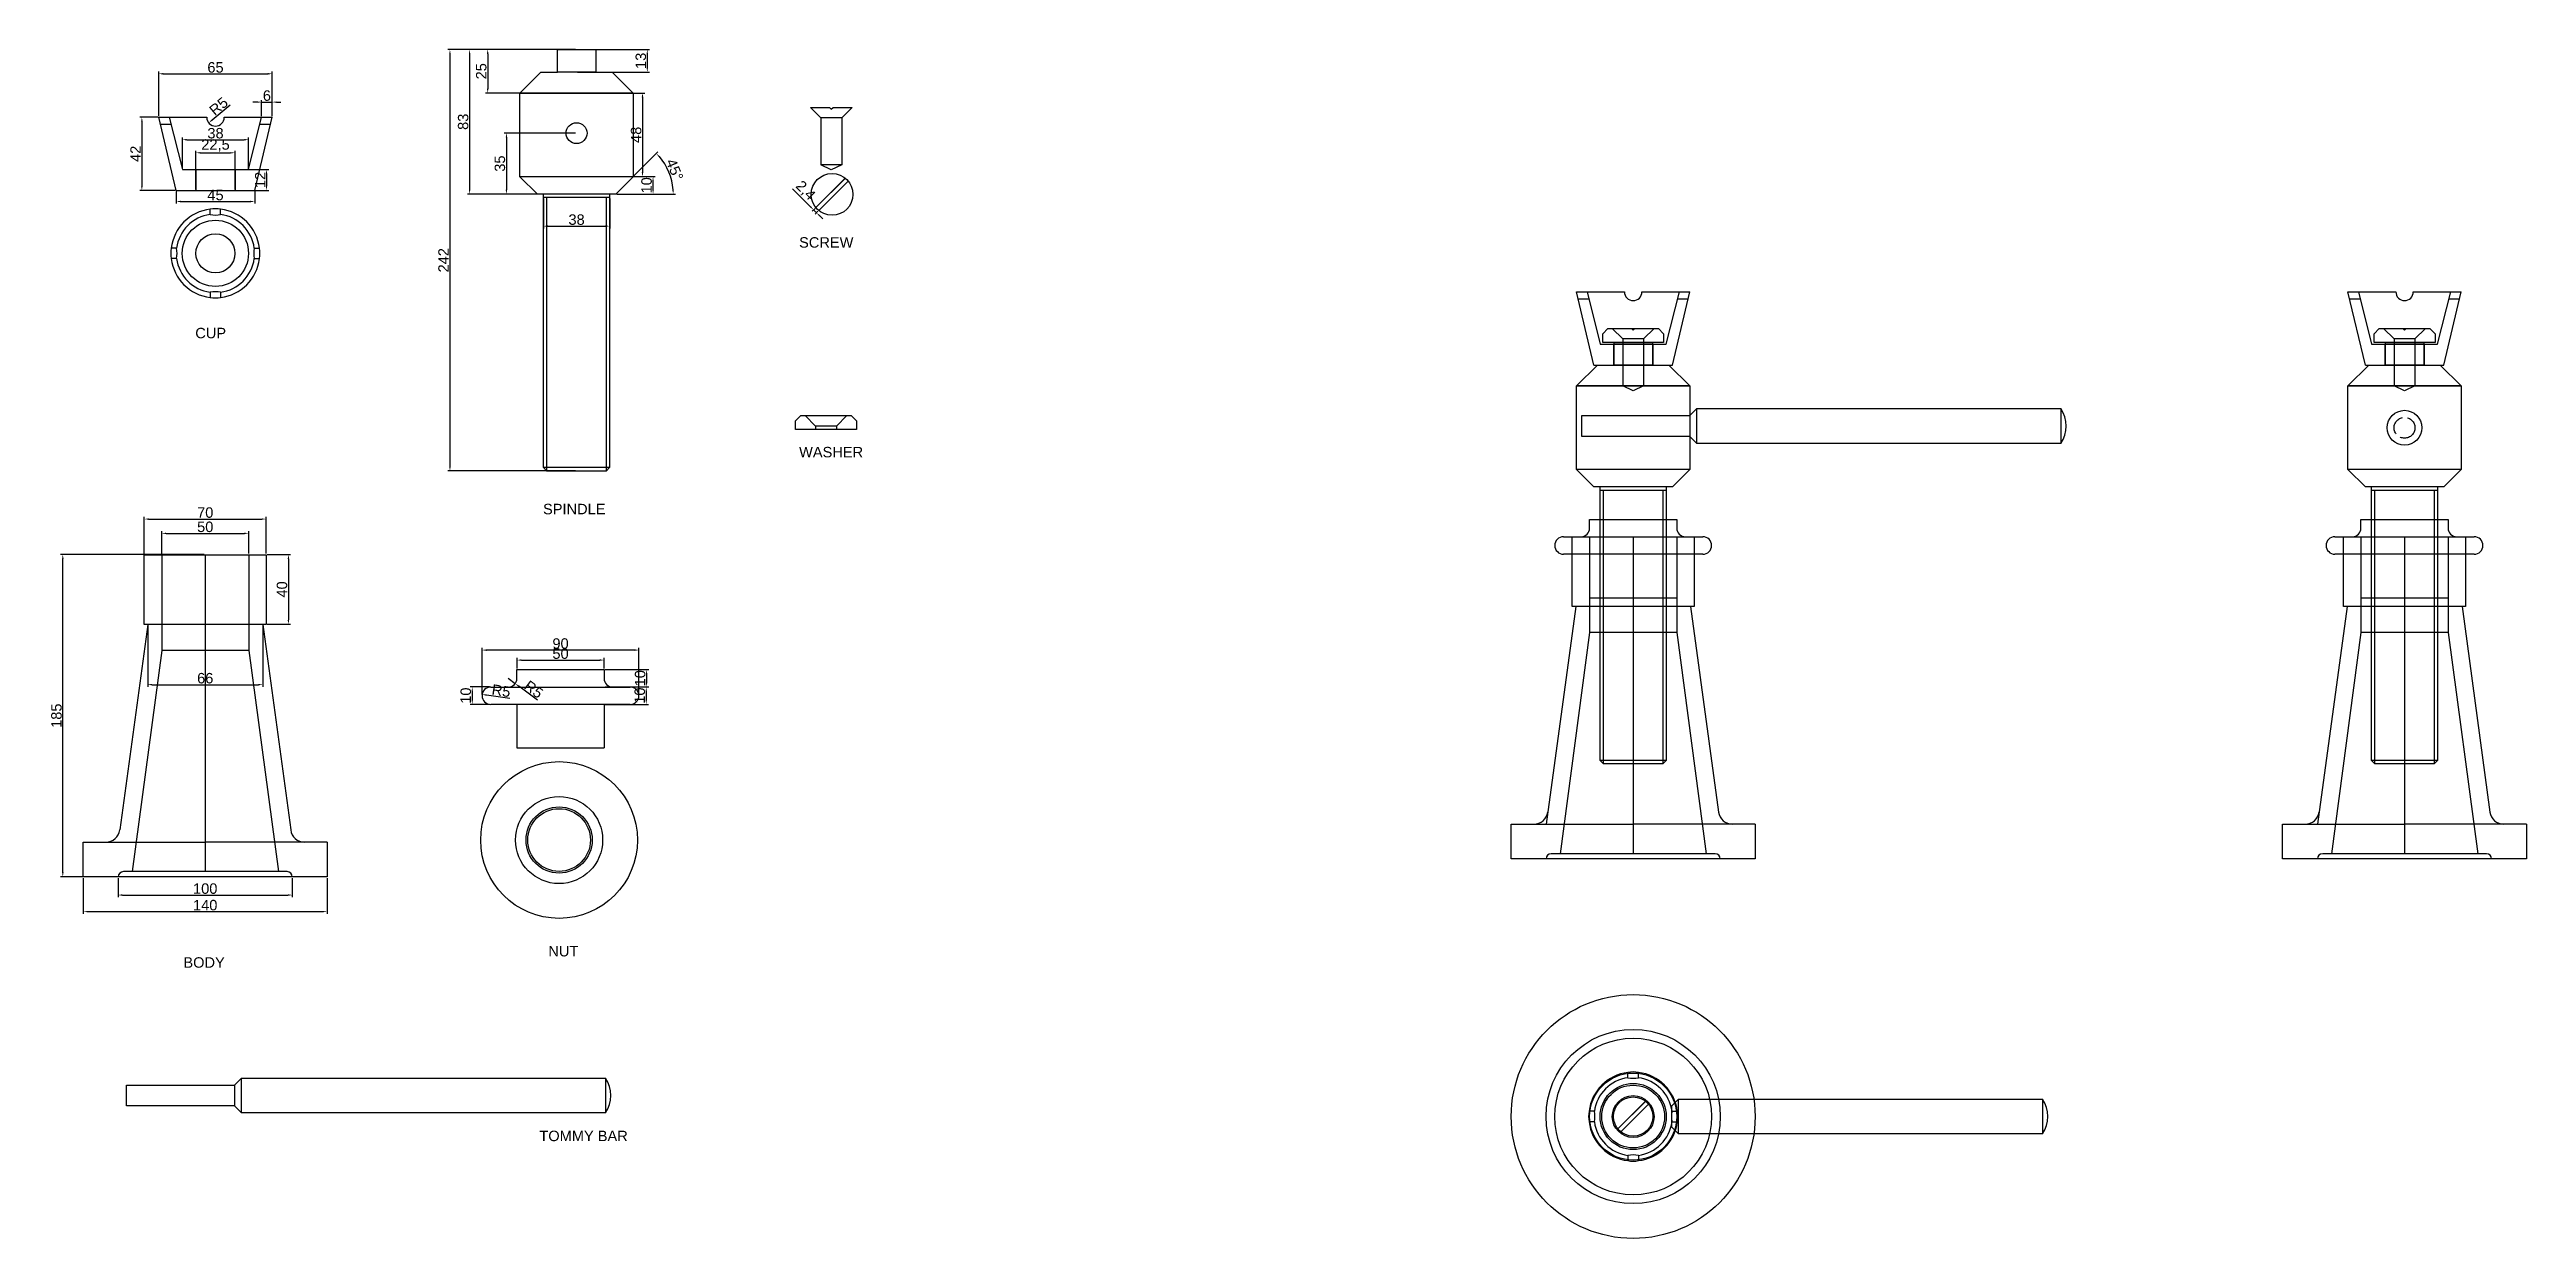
# Model space of a CAD drawing. Header units: millimetres. Extents: x 2465 to 3887, y 2017 to 2699.
import ezdxf

# ---------------------------------------------------------------- set-up
doc = ezdxf.new("R2010")
doc.units = ezdxf.units.MM
doc.linetypes.add('ACAD_ISO02W100', pattern=[15, 12, -3])
for name, color, linetype, plot in [('Body', 11, 'Continuous', False), ('Cup', 141, 'Continuous', False), ('Nut', 71, 'Continuous', False), ('Screw', 182, 'Continuous', False), ('Spindle', 41, 'Continuous', False), ('Tommy Bar', 171, 'Continuous', False), ('Washer', 211, 'Continuous', False)]:
    doc.layers.add(name, color=color, linetype=linetype, plot=plot)
doc.styles.get("Standard").update_dxf_attribs({"font": 'arial.ttf'})
doc.dimstyles.new('ISO-25', dxfattribs={"dimtxt": 6, "dimasz": 2.5, "dimexe": 1.25, "dimexo": 0.625, "dimtad": 1, "dimtxsty": 'Standard', "dimcen": 2.5, "dimadec": 0, "dimazin": 0, "dimtfac": 1, "dimtmove": 0, "dimatfit": 3, "dimfxl": 1, "dimarcsym": 0})

msp = doc.modelspace()

# ---------------------------------------------------------------- texts
at = {"layer": 'Body', "insert": (2541.871, 2178.108), "char_height": 6, "attachment_point": 1}
msp.add_mtext_dynamic_manual_height_columns('BODY', width=146.07782, gutter_width=12.5, heights=[6.959], dxfattribs=at)
at = {"layer": 'Cup', "insert": (2548.689, 2539.505), "char_height": 6, "attachment_point": 1}
msp.add_mtext_dynamic_manual_height_columns('CUP', width=146.07782, gutter_width=12.5, heights=[6.959], dxfattribs=at)
at = {"layer": 'Nut', "insert": (2751.388, 2184.594), "char_height": 6, "attachment_point": 1}
msp.add_mtext_dynamic_manual_height_columns('NUT', width=146.07782, gutter_width=12.5, heights=[6.959], dxfattribs=at)
at = {"layer": 'Screw', "insert": (2895.359, 2591.54), "char_height": 6, "attachment_point": 1}
msp.add_mtext_dynamic_manual_height_columns('SCREW', width=146.07782, gutter_width=12.5, heights=[6.959], dxfattribs=at)
at = {"layer": 'Spindle', "insert": (2748.328, 2438.446), "char_height": 6, "attachment_point": 1}
msp.add_mtext_dynamic_manual_height_columns('SPINDLE', width=146.07782, gutter_width=12.5, heights=[6.959], dxfattribs=at)
at = {"layer": 'Tommy Bar', "insert": (2746.246, 2078.519), "char_height": 6, "attachment_point": 1}
msp.add_mtext_dynamic_manual_height_columns('TOMMY BAR', width=146.07782, gutter_width=12.5, heights=[6.959], dxfattribs=at)
at = {"layer": 'Washer', "insert": (2895.344, 2471.138), "char_height": 6, "attachment_point": 1}
msp.add_mtext_dynamic_manual_height_columns('WASHER', width=146.07782, gutter_width=12.5, heights=[6.959], dxfattribs=at)

# ---------------------------------------------------------------- blocks, each defined once
blk = doc.blocks.new('*D1')
at = {"layer": 'Spindle', "color": 0, "lineweight": -2, "transparency": 16777216}
for p, q in [((2767, 2699.3), (2705, 2699.3)), ((2706.2, 2696.8), (2706.2, 2618.8)), ((2767, 2616.3), (2705, 2616.3))]:
    blk.add_line(p, q, dxfattribs=at)
at = {"layer": 'Spindle', "color": 0, "transparency": 16777216}
for points in [[(2705.8, 2696.8), (2706.6, 2696.8), (2706.2, 2699.3)], [(2705.8, 2618.8), (2706.6, 2618.8), (2706.2, 2616.3)]]:
    blk.add_solid(points, dxfattribs=at)
at = {"layer": 'Spindle', "color": 0, "transparency": 16777216, "insert": (2702.5, 2657.8), "char_height": 6, "attachment_point": 5, "rotation": 90}
blk.add_mtext('83', dxfattribs=at)
blk = doc.blocks.new('*D2')
at = {"layer": 'Spindle', "color": 0, "lineweight": -2, "transparency": 16777216}
for p, q in [((2756, 2699.3), (2715.3, 2699.3)), ((2716.6, 2696.8), (2716.6, 2676.8)), ((2756, 2674.3), (2715.3, 2674.3))]:
    blk.add_line(p, q, dxfattribs=at)
at = {"layer": 'Spindle', "color": 0, "transparency": 16777216}
for points in [[(2716.1, 2696.8), (2717, 2696.8), (2716.6, 2699.3)], [(2716.1, 2676.8), (2717, 2676.8), (2716.6, 2674.3)]]:
    blk.add_solid(points, dxfattribs=at)
at = {"layer": 'Spindle', "color": 0, "transparency": 16777216, "insert": (2712.9, 2686.8), "char_height": 6, "attachment_point": 5, "rotation": 90}
blk.add_mtext('25', dxfattribs=at)
blk = doc.blocks.new('*D3')
at = {"layer": 'Spindle', "color": 0, "lineweight": -2, "transparency": 16777216}
for p, q in [((2790.7, 2626.3), (2812.8, 2626.3)), ((2811.5, 2618.8), (2811.5, 2623.8)), ((2790.7, 2616.3), (2812.8, 2616.3))]:
    blk.add_line(p, q, dxfattribs=at)
at = {"layer": 'Spindle', "color": 0, "transparency": 16777216}
for points in [[(2811.1, 2623.8), (2811.9, 2623.8), (2811.5, 2626.3)], [(2811.1, 2618.8), (2811.9, 2618.8), (2811.5, 2616.3)]]:
    blk.add_solid(points, dxfattribs=at)
at = {"layer": 'Spindle', "color": 0, "transparency": 16777216, "insert": (2807.8, 2621.3), "char_height": 6, "attachment_point": 5, "rotation": 90}
blk.add_mtext('10', dxfattribs=at)
blk = doc.blocks.new('*D4')
at = {"layer": 'Spindle', "color": 0, "lineweight": -2, "transparency": 16777216}
for p, q in [((2768.2, 2674.3), (2806.7, 2674.3)), ((2805.4, 2671.8), (2805.4, 2628.8)), ((2768.2, 2626.3), (2806.7, 2626.3))]:
    blk.add_line(p, q, dxfattribs=at)
at = {"layer": 'Spindle', "color": 0, "transparency": 16777216}
for points in [[(2805, 2671.8), (2805.9, 2671.8), (2805.4, 2674.3)], [(2805, 2628.8), (2805.9, 2628.8), (2805.4, 2626.3)]]:
    blk.add_solid(points, dxfattribs=at)
at = {"layer": 'Spindle', "color": 0, "transparency": 16777216, "insert": (2801.8, 2650.3), "char_height": 6, "attachment_point": 5, "rotation": 90}
blk.add_mtext('48', dxfattribs=at)
blk = doc.blocks.new('*D5')
at = {"layer": 'Spindle', "color": 0, "lineweight": -2, "transparency": 16777216}
for p, q in [((2767, 2651.3), (2726.1, 2651.3)), ((2727.3, 2648.8), (2727.3, 2618.8)), ((2767, 2616.3), (2726.1, 2616.3))]:
    blk.add_line(p, q, dxfattribs=at)
at = {"layer": 'Spindle', "color": 0, "transparency": 16777216}
for points in [[(2726.9, 2648.8), (2727.8, 2648.8), (2727.3, 2651.3)], [(2726.9, 2618.8), (2727.8, 2618.8), (2727.3, 2616.3)]]:
    blk.add_solid(points, dxfattribs=at)
at = {"layer": 'Spindle', "color": 0, "transparency": 16777216, "insert": (2723.6, 2633.8), "char_height": 6, "attachment_point": 5, "rotation": 90}
blk.add_mtext('35', dxfattribs=at)
blk = doc.blocks.new('*D6')
at = {"layer": 'Screw', "color": 0, "lineweight": -2, "transparency": 16777216}
for p, q in [((2901.9, 2609), (2891.5, 2619.4)), ((2904.5, 2608.1), (2902.8, 2606.4)), ((2905.4, 2605.5), (2903.7, 2607.2)), ((2906.2, 2606.4), (2904.5, 2604.7)), ((2907.2, 2603.8), (2908.9, 2602))]:
    blk.add_line(p, q, dxfattribs=at)
at = {"layer": 'Screw', "color": 0, "transparency": 16777216}
for points in [[(2902.2, 2609.3), (2901.6, 2608.7), (2903.7, 2607.2)], [(2907.5, 2604.1), (2906.9, 2603.5), (2905.4, 2605.5)]]:
    blk.add_solid(points, dxfattribs=at)
at = {"layer": 'Screw', "color": 0, "transparency": 16777216, "insert": (2898.8, 2618.1), "char_height": 6, "attachment_point": 5, "rotation": 315}
blk.add_mtext('2,4', dxfattribs=at)
blk = doc.blocks.new('*D7')
at = {"layer": 'Spindle', "color": 0, "lineweight": -2, "transparency": 16777216}
for p, q in [((2748.6, 2613.7), (2748.6, 2596.6)), ((2786.6, 2613.7), (2786.6, 2596.6)), ((2751.1, 2597.9), (2784.1, 2597.9))]:
    blk.add_line(p, q, dxfattribs=at)
at = {"layer": 'Spindle', "color": 0, "transparency": 16777216}
for points in [[(2751.1, 2598.3), (2751.1, 2597.4), (2748.6, 2597.9)], [(2784.1, 2598.3), (2784.1, 2597.4), (2786.6, 2597.9)]]:
    blk.add_solid(points, dxfattribs=at)
at = {"layer": 'Spindle', "color": 0, "transparency": 16777216, "insert": (2767.6, 2601.6), "char_height": 6, "attachment_point": 5}
blk.add_mtext('38', dxfattribs=at)
blk = doc.blocks.new('*D8')
at = {"layer": 'Spindle', "color": 0, "lineweight": -2, "transparency": 16777216}
for p, q in [((2768.2, 2699.3), (2809.5, 2699.3)), ((2808.2, 2696.8), (2808.2, 2688.8)), ((2768.2, 2686.3), (2809.5, 2686.3))]:
    blk.add_line(p, q, dxfattribs=at)
at = {"layer": 'Spindle', "color": 0, "transparency": 16777216}
for points in [[(2807.8, 2696.8), (2808.6, 2696.8), (2808.2, 2699.3)], [(2807.8, 2688.8), (2808.6, 2688.8), (2808.2, 2686.3)]]:
    blk.add_solid(points, dxfattribs=at)
at = {"layer": 'Spindle', "color": 0, "transparency": 16777216, "insert": (2804.5, 2692.8), "char_height": 6, "attachment_point": 5, "rotation": 90}
blk.add_mtext('13', dxfattribs=at)
blk = doc.blocks.new('*D9')
at = {"layer": 'Spindle', "color": 0, "lineweight": -2, "transparency": 16777216}
for p, q in [((2767, 2699.3), (2693.6, 2699.3)), ((2694.9, 2696.8), (2694.9, 2459.8)), ((2767, 2457.3), (2693.6, 2457.3))]:
    blk.add_line(p, q, dxfattribs=at)
at = {"layer": 'Spindle', "color": 0, "transparency": 16777216}
for points in [[(2694.5, 2696.8), (2695.3, 2696.8), (2694.9, 2699.3)], [(2694.5, 2459.8), (2695.3, 2459.8), (2694.9, 2457.3)]]:
    blk.add_solid(points, dxfattribs=at)
at = {"layer": 'Spindle', "color": 0, "transparency": 16777216, "insert": (2691.2, 2578.3), "char_height": 6, "attachment_point": 5, "rotation": 90}
blk.add_mtext('242', dxfattribs=at)
blk = doc.blocks.new('*D10')
at = {"layer": 'Spindle', "color": 0, "lineweight": -2, "transparency": 16777216}
for p, q in [((2800.5, 2626.7), (2814.3, 2640.5)), ((2790.7, 2616.3), (2824.3, 2616.3))]:
    blk.add_line(p, q, dxfattribs=at)
blk.add_arc((2790.1, 2616.3), 33, 4.3458, 40.6542, dxfattribs=at)
at = {"layer": 'Spindle', "color": 0, "transparency": 16777216}
for points in [[(2814.8, 2637.5), (2815.4, 2638), (2813.4, 2639.6)], [(2823.4, 2618.8), (2822.5, 2618.8), (2823.1, 2616.3)]]:
    blk.add_solid(points, dxfattribs=at)
at = {"layer": 'Spindle', "color": 0, "transparency": 16777216, "insert": (2823.9, 2630.3), "char_height": 6, "attachment_point": 5, "rotation": 292.5}
blk.add_mtext('45°', dxfattribs=at)
blk = doc.blocks.new('*D11')
at = {"layer": 'Cup', "color": 0, "lineweight": -2, "transparency": 16777216}
for p, q in [((2527.8, 2661), (2527.8, 2686.6)), ((2530.3, 2685.4), (2590.3, 2685.4)), ((2592.8, 2661), (2592.8, 2686.6))]:
    blk.add_line(p, q, dxfattribs=at)
at = {"layer": 'Cup', "color": 0, "transparency": 16777216}
for points in [[(2530.3, 2685.8), (2530.3, 2684.9), (2527.8, 2685.4)], [(2590.3, 2685.8), (2590.3, 2684.9), (2592.8, 2685.4)]]:
    blk.add_solid(points, dxfattribs=at)
at = {"layer": 'Cup', "color": 0, "transparency": 16777216, "insert": (2560.3, 2689), "char_height": 6, "attachment_point": 5}
blk.add_mtext('65', dxfattribs=at)
blk = doc.blocks.new('*D12')
at = {"layer": 'Cup', "color": 0, "lineweight": -2, "transparency": 16777216}
for p, q in [((2527.2, 2660.4), (2516.8, 2660.4)), ((2518, 2657.9), (2518, 2620.9)), ((2537.2, 2618.4), (2516.8, 2618.4))]:
    blk.add_line(p, q, dxfattribs=at)
at = {"layer": 'Cup', "color": 0, "transparency": 16777216}
for points in [[(2517.6, 2657.9), (2518.5, 2657.9), (2518, 2660.4)], [(2517.6, 2620.9), (2518.5, 2620.9), (2518, 2618.4)]]:
    blk.add_solid(points, dxfattribs=at)
at = {"layer": 'Cup', "color": 0, "transparency": 16777216, "insert": (2514.4, 2639.4), "char_height": 6, "attachment_point": 5, "rotation": 90}
blk.add_mtext('42', dxfattribs=at)
blk = doc.blocks.new('*D13')
at = {"layer": 'Cup', "color": 0, "lineweight": -2, "transparency": 16777216}
for p, q in [((2549, 2619), (2549, 2641.2)), ((2551.5, 2640), (2569, 2640)), ((2571.5, 2619), (2571.5, 2641.2))]:
    blk.add_line(p, q, dxfattribs=at)
at = {"layer": 'Cup', "color": 0, "transparency": 16777216}
for points in [[(2551.5, 2640.4), (2551.5, 2639.6), (2549, 2640)], [(2569, 2640.4), (2569, 2639.6), (2571.5, 2640)]]:
    blk.add_solid(points, dxfattribs=at)
at = {"layer": 'Cup', "color": 0, "transparency": 16777216, "insert": (2560.3, 2644.2), "char_height": 6, "attachment_point": 5}
blk.add_mtext('22,5', dxfattribs=at)
blk = doc.blocks.new('*D14')
at = {"layer": 'Cup', "color": 0, "lineweight": -2, "transparency": 16777216}
for p, q in [((2537.8, 2617.7), (2537.8, 2610.8)), ((2582.8, 2617.7), (2582.8, 2610.8)), ((2540.3, 2612), (2580.3, 2612))]:
    blk.add_line(p, q, dxfattribs=at)
at = {"layer": 'Cup', "color": 0, "transparency": 16777216}
for points in [[(2540.3, 2612.5), (2540.3, 2611.6), (2537.8, 2612)], [(2580.3, 2612.5), (2580.3, 2611.6), (2582.8, 2612)]]:
    blk.add_solid(points, dxfattribs=at)
at = {"layer": 'Cup', "color": 0, "transparency": 16777216, "insert": (2560.3, 2615.7), "char_height": 6, "attachment_point": 5}
blk.add_mtext('45', dxfattribs=at)
blk = doc.blocks.new('*D15')
at = {"layer": 'Cup', "color": 0, "lineweight": -2, "transparency": 16777216}
for p, q in [((2584.3, 2669.1), (2581.8, 2669.1)), ((2586.8, 2661), (2586.8, 2670.3)), ((2586.8, 2669.1), (2592.8, 2669.1)), ((2592.8, 2661), (2592.8, 2670.3)), ((2595.3, 2669.1), (2597.8, 2669.1))]:
    blk.add_line(p, q, dxfattribs=at)
at = {"layer": 'Cup', "color": 0, "transparency": 16777216}
for points in [[(2584.3, 2669.5), (2584.3, 2668.7), (2586.8, 2669.1)], [(2595.3, 2669.5), (2595.3, 2668.7), (2592.8, 2669.1)]]:
    blk.add_solid(points, dxfattribs=at)
at = {"layer": 'Cup', "color": 0, "transparency": 16777216, "insert": (2589.8, 2672.8), "char_height": 6, "attachment_point": 5}
blk.add_mtext('6', dxfattribs=at)
blk = doc.blocks.new('*D16')
at = {"layer": 'Cup', "color": 0, "lineweight": -2, "transparency": 16777216}
blk.add_line((2568.7, 2667.4), (2558.4, 2658.8), dxfattribs=at)
at = {"layer": 'Cup', "color": 0, "transparency": 16777216}
blk.add_solid([(2558.1, 2659.1), (2558.6, 2658.4), (2556.4, 2657.2)], dxfattribs=at)
at = {"layer": 'Cup', "color": 0, "transparency": 16777216, "insert": (2562.1, 2666.7), "char_height": 6, "attachment_point": 5, "rotation": 39.8267}
blk.add_mtext('R5', dxfattribs=at)
blk = doc.blocks.new('*D17')
at = {"layer": 'Cup', "color": 0, "lineweight": -2, "transparency": 16777216}
for p, q in [((2572.2, 2630.4), (2590.9, 2630.4)), ((2572.2, 2618.4), (2590.9, 2618.4)), ((2589.6, 2627.9), (2589.6, 2620.9))]:
    blk.add_line(p, q, dxfattribs=at)
at = {"layer": 'Cup', "color": 0, "transparency": 16777216}
for points in [[(2589.2, 2627.9), (2590, 2627.9), (2589.6, 2630.4)], [(2589.2, 2620.9), (2590, 2620.9), (2589.6, 2618.4)]]:
    blk.add_solid(points, dxfattribs=at)
at = {"layer": 'Cup', "color": 0, "transparency": 16777216, "insert": (2586, 2624.4), "char_height": 6, "attachment_point": 5, "rotation": 90}
blk.add_mtext('12', dxfattribs=at)
blk = doc.blocks.new('*D18')
at = {"layer": 'Cup', "color": 0, "lineweight": -2, "transparency": 16777216}
for p, q in [((2541.3, 2631), (2541.3, 2648.8)), ((2543.8, 2647.5), (2576.8, 2647.5)), ((2579.3, 2631), (2579.3, 2648.8))]:
    blk.add_line(p, q, dxfattribs=at)
at = {"layer": 'Cup', "color": 0, "transparency": 16777216}
for points in [[(2543.8, 2648), (2543.8, 2647.1), (2541.3, 2647.5)], [(2576.8, 2648), (2576.8, 2647.1), (2579.3, 2647.5)]]:
    blk.add_solid(points, dxfattribs=at)
at = {"layer": 'Cup', "color": 0, "transparency": 16777216, "insert": (2560.3, 2651.2), "char_height": 6, "attachment_point": 5}
blk.add_mtext('38', dxfattribs=at)
blk = doc.blocks.new('*D19')
at = {"layer": 'Nut', "color": 0, "lineweight": -2, "transparency": 16777216}
for p, q in [((2713.4, 2328.9), (2713.4, 2355.7)), ((2800.9, 2354.5), (2715.9, 2354.5)), ((2803.4, 2328.9), (2803.4, 2355.7))]:
    blk.add_line(p, q, dxfattribs=at)
at = {"layer": 'Nut', "color": 0, "transparency": 16777216}
for points in [[(2715.9, 2354.9), (2715.9, 2354), (2713.4, 2354.5)], [(2800.9, 2354.9), (2800.9, 2354), (2803.4, 2354.5)]]:
    blk.add_solid(points, dxfattribs=at)
at = {"layer": 'Nut', "color": 0, "transparency": 16777216, "insert": (2758.4, 2358.2), "char_height": 6, "attachment_point": 5}
blk.add_mtext('90', dxfattribs=at)
blk = doc.blocks.new('*D20')
at = {"layer": 'Nut', "color": 0, "lineweight": -2, "transparency": 16777216}
for p, q in [((2733.4, 2343.9), (2733.4, 2350)), ((2735.9, 2348.7), (2780.9, 2348.7)), ((2783.4, 2343.9), (2783.4, 2350))]:
    blk.add_line(p, q, dxfattribs=at)
at = {"layer": 'Nut', "color": 0, "transparency": 16777216}
for points in [[(2735.9, 2349.2), (2735.9, 2348.3), (2733.4, 2348.7)], [(2780.9, 2349.2), (2780.9, 2348.3), (2783.4, 2348.7)]]:
    blk.add_solid(points, dxfattribs=at)
at = {"layer": 'Nut', "color": 0, "transparency": 16777216, "insert": (2758.4, 2352.4), "char_height": 6, "attachment_point": 5}
blk.add_mtext('50', dxfattribs=at)
blk = doc.blocks.new('*D21')
at = {"layer": 'Nut', "color": 0, "lineweight": -2, "transparency": 16777216}
for p, q in [((2728.4, 2338.3), (2732.4, 2335.2)), ((2745.1, 2325.7), (2734.4, 2333.7))]:
    blk.add_line(p, q, dxfattribs=at)
at = {"layer": 'Nut', "color": 0, "transparency": 16777216}
blk.add_solid([(2734.6, 2334.1), (2734.1, 2333.4), (2732.4, 2335.2)], dxfattribs=at)
at = {"layer": 'Nut', "color": 0, "transparency": 16777216, "insert": (2743, 2331.9), "char_height": 6, "attachment_point": 5, "rotation": 323.0716}
blk.add_mtext('R5', dxfattribs=at)
blk = doc.blocks.new('*D22')
at = {"layer": 'Nut', "color": 0, "lineweight": -2, "transparency": 16777216}
for p, q in [((2717.7, 2333.3), (2706.5, 2333.3)), ((2717.7, 2323.3), (2706.5, 2323.3)), ((2707.7, 2330.8), (2707.7, 2325.8))]:
    blk.add_line(p, q, dxfattribs=at)
at = {"layer": 'Nut', "color": 0, "transparency": 16777216}
for points in [[(2707.3, 2330.8), (2708.1, 2330.8), (2707.7, 2333.3)], [(2707.3, 2325.8), (2708.1, 2325.8), (2707.7, 2323.3)]]:
    blk.add_solid(points, dxfattribs=at)
at = {"layer": 'Nut', "color": 0, "transparency": 16777216, "insert": (2704, 2328.3), "char_height": 6, "attachment_point": 5, "rotation": 90}
blk.add_mtext('10', dxfattribs=at)
blk = doc.blocks.new('*D23')
at = {"layer": 'Nut', "color": 0, "lineweight": -2, "transparency": 16777216}
blk.add_line((2729.2, 2326.6), (2715.9, 2328.6), dxfattribs=at)
at = {"layer": 'Nut', "color": 0, "transparency": 16777216}
blk.add_solid([(2716, 2329), (2715.8, 2328.2), (2713.4, 2329)], dxfattribs=at)
at = {"layer": 'Nut', "color": 0, "transparency": 16777216, "insert": (2724.3, 2331.1), "char_height": 6, "attachment_point": 5, "rotation": 351.4286}
blk.add_mtext('R5', dxfattribs=at)
blk = doc.blocks.new('*D24')
at = {"layer": 'Nut', "color": 0, "lineweight": -2, "transparency": 16777216}
for p, q in [((2784, 2343.3), (2809.1, 2343.3)), ((2784, 2333.3), (2809.1, 2333.3)), ((2807.8, 2340.8), (2807.8, 2335.8))]:
    blk.add_line(p, q, dxfattribs=at)
at = {"layer": 'Nut', "color": 0, "transparency": 16777216}
for points in [[(2807.4, 2340.8), (2808.2, 2340.8), (2807.8, 2343.3)], [(2807.4, 2335.8), (2808.2, 2335.8), (2807.8, 2333.3)]]:
    blk.add_solid(points, dxfattribs=at)
at = {"layer": 'Nut', "color": 0, "transparency": 16777216, "insert": (2804.1, 2338.3), "char_height": 6, "attachment_point": 5, "rotation": 90}
blk.add_mtext('10', dxfattribs=at)
blk = doc.blocks.new('*D25')
at = {"layer": 'Nut', "color": 0, "lineweight": -2, "transparency": 16777216}
for p, q in [((2784, 2333.3), (2808.9, 2333.3)), ((2784, 2323.3), (2808.9, 2323.3)), ((2807.6, 2330.8), (2807.6, 2325.8))]:
    blk.add_line(p, q, dxfattribs=at)
at = {"layer": 'Nut', "color": 0, "transparency": 16777216}
for points in [[(2807.2, 2330.8), (2808, 2330.8), (2807.6, 2333.3)], [(2807.2, 2325.8), (2808, 2325.8), (2807.6, 2323.3)]]:
    blk.add_solid(points, dxfattribs=at)
at = {"layer": 'Nut', "color": 0, "transparency": 16777216, "insert": (2803.9, 2328.3), "char_height": 6, "attachment_point": 5, "rotation": 90}
blk.add_mtext('10', dxfattribs=at)
blk = doc.blocks.new('*D26')
at = {"layer": 'Body', "color": 0, "lineweight": -2, "transparency": 16777216}
for p, q in [((2519.4, 2409.9), (2519.4, 2431)), ((2521.9, 2429.7), (2586.9, 2429.7)), ((2589.4, 2409.9), (2589.4, 2431))]:
    blk.add_line(p, q, dxfattribs=at)
at = {"layer": 'Body', "color": 0, "transparency": 16777216}
for points in [[(2521.9, 2430.1), (2521.9, 2429.3), (2519.4, 2429.7)], [(2586.9, 2430.1), (2586.9, 2429.3), (2589.4, 2429.7)]]:
    blk.add_solid(points, dxfattribs=at)
at = {"layer": 'Body', "color": 0, "transparency": 16777216, "insert": (2554.4, 2433.4), "char_height": 6, "attachment_point": 5}
blk.add_mtext('70', dxfattribs=at)
blk = doc.blocks.new('*D27')
at = {"layer": 'Body', "color": 0, "lineweight": -2, "transparency": 16777216}
for p, q in [((2529.4, 2409.9), (2529.4, 2422.8)), ((2531.9, 2421.5), (2576.9, 2421.5)), ((2579.4, 2409.9), (2579.4, 2422.8))]:
    blk.add_line(p, q, dxfattribs=at)
at = {"layer": 'Body', "color": 0, "transparency": 16777216}
for points in [[(2531.9, 2421.9), (2531.9, 2421.1), (2529.4, 2421.5)], [(2576.9, 2421.9), (2576.9, 2421.1), (2579.4, 2421.5)]]:
    blk.add_solid(points, dxfattribs=at)
at = {"layer": 'Body', "color": 0, "transparency": 16777216, "insert": (2554.4, 2425.2), "char_height": 6, "attachment_point": 5}
blk.add_mtext('50', dxfattribs=at)
blk = doc.blocks.new('*D28')
at = {"layer": 'Body', "color": 0, "lineweight": -2, "transparency": 16777216}
for p, q in [((2484.4, 2223.6), (2484.4, 2203)), ((2624.4, 2223.6), (2624.4, 2203)), ((2486.9, 2204.3), (2621.9, 2204.3))]:
    blk.add_line(p, q, dxfattribs=at)
at = {"layer": 'Body', "color": 0, "transparency": 16777216}
for points in [[(2486.9, 2204.7), (2486.9, 2203.9), (2484.4, 2204.3)], [(2621.9, 2204.7), (2621.9, 2203.9), (2624.4, 2204.3)]]:
    blk.add_solid(points, dxfattribs=at)
at = {"layer": 'Body', "color": 0, "transparency": 16777216, "insert": (2554.4, 2208), "char_height": 6, "attachment_point": 5}
blk.add_mtext('140', dxfattribs=at)
blk = doc.blocks.new('*D29')
at = {"layer": 'Body', "color": 0, "lineweight": -2, "transparency": 16777216}
for p, q in [((2504.4, 2223.6), (2504.4, 2212.6)), ((2604.4, 2223.6), (2604.4, 2212.6)), ((2506.9, 2213.8), (2601.9, 2213.8))]:
    blk.add_line(p, q, dxfattribs=at)
at = {"layer": 'Body', "color": 0, "transparency": 16777216}
for points in [[(2506.9, 2214.3), (2506.9, 2213.4), (2504.4, 2213.8)], [(2601.9, 2214.3), (2601.9, 2213.4), (2604.4, 2213.8)]]:
    blk.add_solid(points, dxfattribs=at)
at = {"layer": 'Body', "color": 0, "transparency": 16777216, "insert": (2554.4, 2217.5), "char_height": 6, "attachment_point": 5}
blk.add_mtext('100', dxfattribs=at)
blk = doc.blocks.new('*D30')
at = {"layer": 'Body', "color": 0, "lineweight": -2, "transparency": 16777216}
for p, q in [((2553.8, 2409.3), (2471.4, 2409.3)), ((2472.6, 2226.8), (2472.6, 2406.8)), ((2553.8, 2224.3), (2471.4, 2224.3))]:
    blk.add_line(p, q, dxfattribs=at)
at = {"layer": 'Body', "color": 0, "transparency": 16777216}
for points in [[(2472.2, 2406.8), (2473.1, 2406.8), (2472.6, 2409.3)], [(2472.2, 2226.8), (2473.1, 2226.8), (2472.6, 2224.3)]]:
    blk.add_solid(points, dxfattribs=at)
at = {"layer": 'Body', "color": 0, "transparency": 16777216, "insert": (2469, 2316.8), "char_height": 6, "attachment_point": 5, "rotation": 90}
blk.add_mtext('185', dxfattribs=at)
blk = doc.blocks.new('*D31')
at = {"layer": 'Body', "color": 0, "lineweight": -2, "transparency": 16777216}
for p, q in [((2521.4, 2368.6), (2521.4, 2333.4)), ((2587.4, 2368.6), (2587.4, 2333.4)), ((2523.9, 2334.6), (2584.9, 2334.6))]:
    blk.add_line(p, q, dxfattribs=at)
at = {"layer": 'Body', "color": 0, "transparency": 16777216}
for points in [[(2523.9, 2335.1), (2523.9, 2334.2), (2521.4, 2334.6)], [(2584.9, 2335.1), (2584.9, 2334.2), (2587.4, 2334.6)]]:
    blk.add_solid(points, dxfattribs=at)
at = {"layer": 'Body', "color": 0, "transparency": 16777216, "insert": (2554.4, 2338.3), "char_height": 6, "attachment_point": 5}
blk.add_mtext('66', dxfattribs=at)
blk = doc.blocks.new('*D32')
at = {"layer": 'Body', "color": 0, "lineweight": -2, "transparency": 16777216}
for p, q in [((2590, 2409.3), (2603.4, 2409.3)), ((2602.2, 2406.8), (2602.2, 2371.8)), ((2590, 2369.3), (2603.4, 2369.3))]:
    blk.add_line(p, q, dxfattribs=at)
at = {"layer": 'Body', "color": 0, "transparency": 16777216}
for points in [[(2601.7, 2406.8), (2602.6, 2406.8), (2602.2, 2409.3)], [(2601.7, 2371.8), (2602.6, 2371.8), (2602.2, 2369.3)]]:
    blk.add_solid(points, dxfattribs=at)
at = {"layer": 'Body', "color": 0, "transparency": 16777216, "insert": (2598.5, 2389.3), "char_height": 6, "attachment_point": 5, "rotation": 90}
blk.add_mtext('40', dxfattribs=at)

# ---------------------------------------------------------------- dimensions: what is measured, and where the dimension line sits
at = {"layer": 'Body'}
for base, p1, p2, picture, middle in [((2589.407, 2429.722), (2519.407, 2409.251), (2589.407, 2409.251), '*D26', (2554.407, 2433.41)), ((2579.407, 2421.501), (2529.407, 2409.251), (2579.407, 2409.251), '*D27', (2554.407, 2425.19)), ((2587.407, 2334.636), (2521.407, 2369.251), (2587.407, 2369.251), '*D31', (2554.407, 2338.325)), ((2624.407, 2204.268), (2484.407, 2224.251), (2624.407, 2224.251), '*D28', (2554.407, 2207.957)), ((2604.407, 2213.848), (2504.407, 2224.251), (2604.407, 2224.251), '*D29', (2554.407, 2217.537))]:
    dim = msp.add_linear_dim(base=base, p1=p1, p2=p2, dimstyle='ISO-25', dxfattribs=at)
    dim.commit()
    dim.dimension.update_dxf_attribs({"geometry": picture, "text_midpoint": middle})
for base, p1, p2, picture, middle in [((2472.641, 2409.251), (2554.407, 2224.251), (2554.407, 2409.251), '*D30', (2468.953, 2316.751)), ((2602.155, 2369.251), (2589.407, 2409.251), (2589.407, 2369.251), '*D32', (2598.466, 2389.251))]:
    dim = msp.add_linear_dim(base=base, p1=p1, p2=p2, angle=90, dimstyle='ISO-25', dxfattribs=at)
    dim.commit()
    dim.dimension.update_dxf_attribs({"geometry": picture, "text_midpoint": middle})
at = {"layer": 'Cup'}
for base, p1, p2, picture, middle in [((2592.788, 2685.354), (2527.788, 2660.357), (2592.788, 2660.357), '*D11', (2560.288, 2689.042)), ((2592.788, 2669.089), (2586.788, 2660.357), (2592.788, 2660.357), '*D15', (2589.788, 2672.777)), ((2579.288, 2647.536), (2541.288, 2630.357), (2579.288, 2630.357), '*D18', (2560.288, 2651.226)), ((2571.538, 2639.995), (2549.038, 2618.357), (2571.538, 2618.357), '*D13', (2560.288, 2644.226)), ((2582.788, 2612.047), (2537.788, 2618.357), (2582.788, 2618.357), '*D14', (2560.288, 2615.723))]:
    dim = msp.add_linear_dim(base=base, p1=p1, p2=p2, dimstyle='ISO-25', dxfattribs=at)
    dim.commit()
    dim.dimension.update_dxf_attribs({"geometry": picture, "text_midpoint": middle})
for base, p1, p2, picture, middle in [((2518.045, 2618.357), (2527.788, 2660.357), (2537.788, 2618.357), '*D12', (2514.408, 2639.357)), ((2589.627, 2618.357), (2571.538, 2630.357), (2571.538, 2618.357), '*D17', (2585.99, 2624.357))]:
    dim = msp.add_linear_dim(base=base, p1=p1, p2=p2, angle=90, dimstyle='ISO-25', dxfattribs=at)
    dim.commit()
    dim.dimension.update_dxf_attribs({"geometry": picture, "text_midpoint": middle})
dim = msp.add_radius_dim(center=(2560.288, 2660.357), mpoint=(2556.448, 2657.154), dimstyle='ISO-25', dxfattribs=at)
dim.commit()
dim.dimension.update_dxf_attribs({"geometry": '*D16', "text_midpoint": (2564.5, 2663.87), "dimtype": 164})
at = {"layer": 'Nut'}
for base, p1, p2, picture, middle in [((2713.366, 2354.463), (2803.366, 2328.253), (2713.366, 2328.253), '*D19', (2758.366, 2358.152)), ((2783.366, 2348.742), (2733.366, 2343.253), (2783.366, 2343.253), '*D20', (2758.366, 2352.43))]:
    dim = msp.add_linear_dim(base=base, p1=p1, p2=p2, dimstyle='ISO-25', dxfattribs=at)
    dim.commit()
    dim.dimension.update_dxf_attribs({"geometry": picture, "text_midpoint": middle})
for base, p1, p2, picture, middle in [((2707.712, 2323.253), (2718.366, 2333.253), (2718.366, 2323.253), '*D22', (2704.024, 2328.253)), ((2807.821, 2333.253), (2783.366, 2343.253), (2783.366, 2333.253), '*D24', (2804.133, 2338.253)), ((2807.624, 2323.253), (2783.366, 2333.253), (2783.366, 2323.253), '*D25', (2803.935, 2328.253))]:
    dim = msp.add_linear_dim(base=base, p1=p1, p2=p2, angle=90, dimstyle='ISO-25', dxfattribs=at)
    dim.commit()
    dim.dimension.update_dxf_attribs({"geometry": picture, "text_midpoint": middle})
dim = msp.add_radius_dim(center=(2718.366, 2328.253), mpoint=(2713.422, 2328.999), dimstyle='ISO-25', dxfattribs=at)
dim.commit()
dim.dimension.update_dxf_attribs({"geometry": '*D23', "text_midpoint": (2723.79, 2327.436), "dimtype": 164})
dim = msp.add_radius_dim(center=(2728.366, 2338.253), mpoint=(2732.363, 2335.249), dimstyle='ISO-25', dxfattribs=at)
dim.commit()
dim.dimension.update_dxf_attribs({"geometry": '*D21', "text_midpoint": (2742.953, 2331.888)})
at = {"layer": 'Screw'}
dim = msp.add_aligned_dim(p1=(2906.688, 2606.828), p2=(2904.991, 2608.525), distance=1.815, dimstyle='ISO-25', dxfattribs=at)
dim.commit()
dim.dimension.update_dxf_attribs({"geometry": '*D6', "text_midpoint": (2898.832, 2618.1)})
at = {"layer": 'Spindle'}
for base, p1, p2, picture, middle in [((2694.887, 2457.284), (2767.589, 2699.284), (2767.589, 2457.284), '*D9', (2691.25, 2578.284)), ((2706.223, 2616.284), (2767.589, 2699.284), (2767.589, 2616.284), '*D1', (2702.533, 2657.784)), ((2716.561, 2674.284), (2756.589, 2699.284), (2756.589, 2674.284), '*D2', (2712.873, 2686.784)), ((2808.216, 2686.284), (2767.589, 2699.284), (2767.589, 2686.284), '*D8', (2804.525, 2692.784)), ((2805.448, 2626.284), (2767.589, 2674.284), (2767.589, 2626.284), '*D4', (2801.76, 2650.284)), ((2727.335, 2616.284), (2767.589, 2651.284), (2767.589, 2616.284), '*D5', (2723.644, 2633.784)), ((2811.503, 2626.284), (2790.089, 2616.284), (2790.089, 2626.284), '*D3', (2807.815, 2621.284))]:
    dim = msp.add_linear_dim(base=base, p1=p1, p2=p2, angle=90, dimstyle='ISO-25', dxfattribs=at)
    dim.commit()
    dim.dimension.update_dxf_attribs({"geometry": picture, "text_midpoint": middle})
dim = msp.add_angular_dim_2l(base=(2821.935, 2624.817), line1=((2790.089, 2616.284), (2745.089, 2616.284)), line2=((2800.089, 2626.284), (2790.089, 2616.284)), dimstyle='ISO-25', dxfattribs=at)
dim.commit()
dim.dimension.update_dxf_attribs({"geometry": '*D10', "text_midpoint": (2823.945, 2630.307)})
dim = msp.add_linear_dim(base=(2786.589, 2597.866), p1=(2748.589, 2614.284), p2=(2786.589, 2614.284), dimstyle='ISO-25', dxfattribs=at)
dim.commit()
dim.dimension.update_dxf_attribs({"geometry": '*D7', "text_midpoint": (2767.589, 2601.557)})

# ---------------------------------------------------------------- linework, layer by layer
at = {"layer": 'Body'}
for p, q in [((3339.221, 2419.528), (3409.221, 2419.528)), ((3339.221, 2379.528), (3339.221, 2419.528)), ((3349.221, 2419.528), (3349.221, 2364.528)), ((3374.221, 2419.528), (3374.221, 2237.528)), ((3399.221, 2419.528), (3399.221, 2364.528)), ((3409.221, 2419.528), (3409.221, 2379.528)), ((3782.078, 2419.528), (3852.078, 2419.528)), ((3782.078, 2379.528), (3782.078, 2419.528)), ((3792.078, 2419.528), (3792.078, 2364.528)), ((3817.078, 2419.528), (3817.078, 2237.528)), ((3842.078, 2419.528), (3842.078, 2364.528)), ((3852.078, 2419.528), (3852.078, 2379.528)), ((2519.407, 2409.251), (2589.407, 2409.251)), ((2519.407, 2369.251), (2519.407, 2409.251)), ((2529.407, 2409.251), (2529.407, 2354.251)), ((2554.407, 2409.251), (2554.407, 2227.251)), ((2579.407, 2409.251), (2579.407, 2354.251)), ((2589.407, 2409.251), (2589.407, 2369.251)), ((3341.221, 2379.528), (3324.221, 2254.528)), ((3409.221, 2379.528), (3339.221, 2379.528)), ((3407.221, 2379.528), (3423.279, 2261.45)), ((3784.078, 2379.528), (3767.078, 2254.528)), ((3852.078, 2379.528), (3782.078, 2379.528)), ((3850.078, 2379.528), (3866.137, 2261.45)), ((2521.407, 2369.251), (2505.348, 2251.173)), ((2589.407, 2369.251), (2519.407, 2369.251)), ((2587.407, 2369.251), (2603.466, 2251.173)), ((3349.221, 2364.528), (3332.221, 2237.528)), ((3399.221, 2364.528), (3349.221, 2364.528)), ((3399.221, 2364.528), (3416.221, 2237.528)), ((3792.078, 2364.528), (3775.078, 2237.528)), ((3842.078, 2364.528), (3792.078, 2364.528)), ((3842.078, 2364.528), (3859.078, 2237.528)), ((2529.407, 2354.251), (2512.407, 2227.251)), ((2579.407, 2354.251), (2529.407, 2354.251)), ((2579.407, 2354.251), (2596.407, 2227.251)), ((3304.221, 2254.528), (3374.221, 2254.528)), ((3304.221, 2234.528), (3304.221, 2254.528)), ((3444.221, 2254.528), (3374.221, 2254.528)), ((3444.221, 2254.528), (3444.221, 2234.528)), ((3747.078, 2254.528), (3817.078, 2254.528)), ((3747.078, 2234.528), (3747.078, 2254.528)), ((3887.078, 2254.528), (3817.078, 2254.528)), ((3887.078, 2254.528), (3887.078, 2234.528)), ((2484.407, 2244.251), (2554.407, 2244.251)), ((2484.407, 2224.251), (2484.407, 2244.251)), ((2624.407, 2244.251), (2554.407, 2244.251)), ((2624.407, 2244.251), (2624.407, 2224.251)), ((3444.221, 2234.528), (3304.221, 2234.528)), ((3324.221, 2234.528), (3324.221, 2234.528)), ((3421.221, 2237.528), (3327.221, 2237.528)), ((3424.221, 2234.528), (3424.221, 2234.528)), ((3887.078, 2234.528), (3747.078, 2234.528)), ((3767.078, 2234.528), (3767.078, 2234.528)), ((3864.078, 2237.528), (3770.078, 2237.528)), ((3867.078, 2234.528), (3867.078, 2234.528)), ((2624.407, 2224.251), (2484.407, 2224.251)), ((2504.407, 2224.251), (2504.407, 2224.251)), ((2601.407, 2227.251), (2507.407, 2227.251)), ((2604.407, 2224.251), (2604.407, 2224.251))]:
    msp.add_line(p, q, dxfattribs=at)
for radius in [70, 50]:
    msp.add_circle((3374.221, 2086.647), radius, dxfattribs=at)
for centre, radius, start, end in [((3317.235, 2262.528), 8, 270, 352.255289), ((3431.206, 2262.528), 8, 187.744711, 270), ((3760.093, 2262.528), 8, 270, 352.255289), ((3874.064, 2262.528), 8, 187.744711, 270), ((2497.421, 2252.251), 8, 270, 352.255289), ((2611.393, 2252.251), 8, 187.744711, 270), ((3327.221, 2234.528), 3, 90, 180), ((3421.221, 2234.528), 3, 0, 90), ((3770.078, 2234.528), 3, 90, 180), ((3864.078, 2234.528), 3, 0, 90), ((2507.407, 2224.251), 3, 90, 180), ((2601.407, 2224.251), 3, 0, 90)]:
    msp.add_arc(centre, radius, start, end, dxfattribs=at)
at = {"layer": 'Cup'}
for p, q in [((2537.788, 2618.357), (2527.788, 2660.357)), ((2533.788, 2660.357), (2541.288, 2630.357)), ((2579.288, 2630.357), (2586.788, 2660.357)), ((2582.788, 2618.357), (2592.788, 2660.357)), ((2549.038, 2630.357), (2549.038, 2618.357)), ((2571.538, 2630.357), (2571.538, 2618.357)), ((2557.241, 2604.555), (2557.241, 2607.579)), ((2563.241, 2604.555), (2563.241, 2607.579)), ((2537.942, 2585.256), (2534.918, 2585.256)), ((2537.942, 2579.256), (2534.918, 2579.256)), ((2582.54, 2585.256), (2585.564, 2585.256)), ((2582.54, 2579.256), (2585.564, 2579.256)), ((2557.241, 2559.957), (2557.241, 2556.933)), ((2563.241, 2559.957), (2563.241, 2556.933)), ((3351.721, 2518.128), (3341.721, 2560.128)), ((3347.721, 2560.128), (3355.221, 2530.128)), ((3393.221, 2530.128), (3400.721, 2560.128)), ((3396.721, 2518.128), (3406.721, 2560.128)), ((3794.578, 2518.128), (3784.578, 2560.128)), ((3790.578, 2560.128), (3798.078, 2530.128)), ((3836.078, 2530.128), (3843.578, 2560.128)), ((3839.578, 2518.128), (3849.578, 2560.128)), ((3362.971, 2530.128), (3362.971, 2518.128)), ((3385.471, 2530.128), (3385.471, 2518.128)), ((3805.828, 2530.128), (3805.828, 2518.128)), ((3828.328, 2530.128), (3828.328, 2518.128)), ((3371.221, 2108.946), (3371.221, 2111.97)), ((3377.221, 2108.946), (3377.221, 2111.97)), ((3351.922, 2089.647), (3348.898, 2089.647)), ((3351.922, 2083.647), (3348.898, 2083.647)), ((3396.52, 2089.647), (3399.544, 2089.647)), ((3396.52, 2083.647), (3399.544, 2083.647)), ((3371.221, 2064.348), (3371.221, 2061.324)), ((3377.221, 2064.348), (3377.221, 2061.324))]:
    msp.add_line(p, q, dxfattribs=at)
for points in [[(2527.788, 2660.357), (2555.288, 2660.357)], [(2565.288, 2660.357), (2592.788, 2660.357)], [(2528.74, 2656.357), (2534.788, 2656.357)], [(2585.788, 2656.357), (2591.836, 2656.357)], [(2537.788, 2618.357), (2582.788, 2618.357)], [(2541.288, 2630.357), (2579.288, 2630.357)], [(3341.721, 2560.128), (3369.221, 2560.128)], [(3379.221, 2560.128), (3406.721, 2560.128)], [(3784.578, 2560.128), (3812.078, 2560.128)], [(3822.078, 2560.128), (3849.578, 2560.128)], [(3342.673, 2556.128), (3348.721, 2556.128)], [(3399.721, 2556.128), (3405.768, 2556.128)], [(3785.531, 2556.128), (3791.578, 2556.128)], [(3842.578, 2556.128), (3848.626, 2556.128)], [(3351.721, 2518.128), (3396.721, 2518.128)], [(3355.221, 2530.128), (3393.221, 2530.128)], [(3794.578, 2518.128), (3839.578, 2518.128)], [(3798.078, 2530.128), (3836.078, 2530.128)]]:
    msp.add_lwpolyline(points, dxfattribs=at)
for centre, radius in [((2560.241, 2582.256), 19), ((2560.241, 2582.256), 11.25), ((3374.221, 2086.647), 19), ((3374.221, 2086.647), 11.25)]:
    msp.add_circle(centre, radius, dxfattribs=at)
for centre, radius, start, end in [((2560.288, 2660.357), 5, 180, 0), ((2560.241, 2582.256), 25.5, 96.756327, 173.243673), ((2560.241, 2582.256), 22.5, 97.662256, 172.337744), ((2560.241, 2591.721), 16.139, 79.287418, 100.712582), ((2560.241, 2620.413), 16.139, 259.287418, 280.712582), ((2560.241, 2582.256), 25.5, 6.756327, 83.243673), ((2560.241, 2582.256), 22.5, 7.662256, 82.337744), ((2550.776, 2582.256), 16.139, 169.287418, 190.712582), ((2560.241, 2582.256), 25.5, 186.756327, 263.243673), ((2522.084, 2582.256), 16.139, 349.287418, 10.712582), ((2560.241, 2582.256), 22.5, 187.662256, 262.337744), ((2560.241, 2582.256), 22.5, 277.662256, 352.337744), ((2560.241, 2582.256), 25.5, 276.756327, 353.243673), ((2598.398, 2582.256), 16.139, 169.287418, 190.712582), ((2569.706, 2582.256), 16.139, 349.287418, 10.712582), ((2560.241, 2544.099), 16.139, 79.287418, 100.712582), ((3374.221, 2560.128), 5, 180, 0), ((3817.078, 2560.128), 5, 180, 0), ((2560.241, 2572.791), 16.139, 259.287418, 280.712582), ((3374.221, 2086.647), 25.5, 96.756327, 173.243673), ((3374.221, 2086.647), 22.5, 97.662256, 172.337744), ((3374.221, 2096.112), 16.139, 79.287418, 100.712582), ((3374.221, 2124.804), 16.139, 259.287418, 280.712582), ((3374.221, 2086.647), 25.5, 6.756327, 83.243673), ((3374.221, 2086.647), 22.5, 7.662256, 82.337744), ((3364.756, 2086.647), 16.139, 169.287418, 190.712582), ((3374.221, 2086.647), 25.5, 186.756327, 263.243673), ((3336.064, 2086.647), 16.139, 349.287418, 10.712582), ((3374.221, 2086.647), 22.5, 187.662256, 262.337744), ((3374.221, 2086.647), 22.5, 277.662256, 352.337744), ((3374.221, 2086.647), 25.5, 276.756327, 353.243673), ((3412.378, 2086.647), 16.139, 169.287418, 190.712582), ((3383.686, 2086.647), 16.139, 349.287418, 10.712582), ((3374.221, 2048.49), 16.139, 79.287418, 100.712582), ((3374.221, 2077.182), 16.139, 259.287418, 280.712582)]:
    msp.add_arc(centre, radius, start, end, dxfattribs=at)
at = {"layer": 'Nut'}
for p, q in [((3334.221, 2419.528), (3414.221, 2419.528)), ((3349.221, 2429.528), (3399.221, 2429.528)), ((3349.221, 2424.528), (3349.221, 2429.528)), ((3399.221, 2429.528), (3399.221, 2424.528)), ((3777.078, 2419.528), (3857.078, 2419.528)), ((3792.078, 2429.528), (3842.078, 2429.528)), ((3792.078, 2424.528), (3792.078, 2429.528)), ((3842.078, 2429.528), (3842.078, 2424.528)), ((3414.221, 2409.528), (3334.221, 2409.528)), ((3349.221, 2409.528), (3349.221, 2384.528)), ((3399.221, 2409.528), (3399.221, 2384.528)), ((3857.078, 2409.528), (3777.078, 2409.528)), ((3792.078, 2409.528), (3792.078, 2384.528)), ((3842.078, 2409.528), (3842.078, 2384.528)), ((3349.221, 2384.528), (3399.221, 2384.528)), ((3792.078, 2384.528), (3842.078, 2384.528)), ((2718.366, 2333.253), (2798.366, 2333.253)), ((2733.366, 2343.253), (2783.366, 2343.253)), ((2733.366, 2338.253), (2733.366, 2343.253)), ((2783.366, 2343.253), (2783.366, 2338.253)), ((2798.366, 2323.253), (2718.366, 2323.253)), ((2733.366, 2323.253), (2733.366, 2298.253)), ((2783.366, 2323.253), (2783.366, 2298.253)), ((2733.366, 2298.253), (2783.366, 2298.253))]:
    msp.add_line(p, q, dxfattribs=at)
for centre, radius in [((2757.566, 2245.414), 45), ((2757.566, 2245.414), 25), ((2757.566, 2245.414), 19), ((2757.566, 2245.414), 18), ((3374.221, 2086.647), 45), ((3374.221, 2086.647), 25), ((3374.221, 2086.647), 19), ((3374.221, 2086.647), 18)]:
    msp.add_circle(centre, radius, dxfattribs=at)
for centre, start, end in [((3334.221, 2414.528), 90, 270), ((3344.221, 2424.528), 270, 0), ((3404.221, 2424.528), 180, 270), ((3414.221, 2414.528), 270, 90), ((3777.078, 2414.528), 90, 270), ((3787.078, 2424.528), 270, 0), ((3847.078, 2424.528), 180, 270), ((3857.078, 2414.528), 270, 90), ((2718.366, 2328.253), 90, 270), ((2728.366, 2338.253), 270, 0), ((2788.366, 2338.253), 180, 270), ((2798.366, 2328.253), 270, 90)]:
    msp.add_arc(centre, 5, start, end, dxfattribs=at)
at = {"layer": 'Screw'}
for p, q in [((2901.857, 2666.054), (2912.857, 2666.054)), ((2901.857, 2666.054), (2907.857, 2660.054)), ((2919.857, 2660.054), (2907.857, 2660.054)), ((2907.857, 2660.054), (2907.857, 2633.054)), ((2913.857, 2665.054), (2912.857, 2666.054)), ((2913.857, 2665.054), (2914.857, 2666.054)), ((2914.857, 2666.054), (2925.857, 2666.054)), ((2925.857, 2666.054), (2919.857, 2660.054)), ((2919.857, 2660.054), (2919.857, 2633.054)), ((2919.857, 2633.054), (2907.857, 2633.054)), ((2913.857, 2630.183), (2907.857, 2633.054)), ((2919.857, 2633.054), (2913.857, 2630.183)), ((2904.991, 2608.525), (2921.919, 2625.453)), ((2904.991, 2608.525), (2921.876, 2625.41)), ((2906.688, 2606.828), (2923.573, 2623.713)), ((3362.221, 2539.128), (3373.221, 2539.128)), ((3362.221, 2539.128), (3368.221, 2533.128)), ((3380.221, 2533.128), (3368.221, 2533.128)), ((3368.221, 2533.128), (3368.221, 2506.128)), ((3374.221, 2538.128), (3373.221, 2539.128)), ((3374.221, 2538.128), (3375.221, 2539.128)), ((3375.221, 2539.128), (3386.221, 2539.128)), ((3386.221, 2539.128), (3380.221, 2533.128)), ((3380.221, 2533.128), (3380.221, 2506.128)), ((3805.078, 2539.128), (3816.078, 2539.128)), ((3805.078, 2539.128), (3811.078, 2533.128)), ((3823.078, 2533.128), (3811.078, 2533.128)), ((3811.078, 2533.128), (3811.078, 2506.128)), ((3817.078, 2538.128), (3816.078, 2539.128)), ((3817.078, 2538.128), (3818.078, 2539.128)), ((3818.078, 2539.128), (3829.078, 2539.128)), ((3829.078, 2539.128), (3823.078, 2533.128)), ((3823.078, 2533.128), (3823.078, 2506.128)), ((3380.221, 2506.128), (3368.221, 2506.128)), ((3374.221, 2503.258), (3368.221, 2506.128)), ((3380.221, 2506.128), (3374.221, 2503.258)), ((3823.078, 2506.128), (3811.078, 2506.128)), ((3817.078, 2503.258), (3811.078, 2506.128)), ((3823.078, 2506.128), (3817.078, 2503.258)), ((3364.929, 2079.053), (3381.858, 2095.981)), ((3364.929, 2079.053), (3381.815, 2095.938)), ((3366.627, 2077.356), (3383.512, 2094.241))]:
    msp.add_line(p, q, dxfattribs=at)
for centre in [(2914.282, 2616.119), (3374.221, 2086.647)]:
    msp.add_circle(centre, 12, dxfattribs=at)
at = {"layer": 'Spindle'}
for p, q in [((2735.089, 2674.284), (2800.089, 2674.284)), ((2735.089, 2626.284), (2735.089, 2674.284)), ((2800.089, 2674.284), (2800.089, 2626.284)), ((2800.089, 2626.284), (2735.089, 2626.284)), ((2745.089, 2616.284), (2735.089, 2626.284)), ((2735.089, 2626.284), (2735.089, 2626.284)), ((2800.089, 2626.284), (2790.089, 2616.284)), ((2800.089, 2626.284), (2800.089, 2626.284)), ((2790.089, 2616.284), (2745.089, 2616.284)), ((2748.589, 2459.284), (2748.589, 2616.284)), ((2786.589, 2614.284), (2748.589, 2614.284)), ((2750.589, 2457.284), (2750.589, 2614.284)), ((2784.589, 2614.284), (2784.589, 2457.284)), ((2786.589, 2616.284), (2786.589, 2459.284)), ((3341.721, 2506.128), (3406.721, 2506.128)), ((3341.721, 2458.128), (3341.721, 2506.128)), ((3406.721, 2506.128), (3406.721, 2458.128)), ((3784.578, 2506.128), (3849.578, 2506.128)), ((3784.578, 2458.128), (3784.578, 2506.128)), ((3849.578, 2506.128), (3849.578, 2458.128)), ((2786.589, 2459.284), (2748.589, 2459.284)), ((2750.589, 2457.284), (2748.589, 2459.284)), ((2784.589, 2457.284), (2750.589, 2457.284)), ((2784.589, 2457.284), (2786.589, 2459.284)), ((3406.721, 2458.128), (3341.721, 2458.128)), ((3351.721, 2448.128), (3341.721, 2458.128)), ((3341.721, 2458.128), (3341.721, 2458.128)), ((3396.721, 2448.128), (3351.721, 2448.128)), ((3355.221, 2291.128), (3355.221, 2448.128)), ((3393.221, 2446.128), (3355.221, 2446.128)), ((3357.221, 2289.128), (3357.221, 2446.128)), ((3391.221, 2446.128), (3391.221, 2289.128)), ((3393.221, 2448.128), (3393.221, 2291.128)), ((3406.721, 2458.128), (3396.721, 2448.128)), ((3406.721, 2458.128), (3406.721, 2458.128)), ((3849.578, 2458.128), (3784.578, 2458.128)), ((3794.578, 2448.128), (3784.578, 2458.128)), ((3784.578, 2458.128), (3784.578, 2458.128)), ((3839.578, 2448.128), (3794.578, 2448.128)), ((3798.078, 2291.128), (3798.078, 2448.128)), ((3836.078, 2446.128), (3798.078, 2446.128)), ((3800.078, 2289.128), (3800.078, 2446.128)), ((3834.078, 2446.128), (3834.078, 2289.128)), ((3836.078, 2448.128), (3836.078, 2291.128)), ((3849.578, 2458.128), (3839.578, 2448.128)), ((3849.578, 2458.128), (3849.578, 2458.128)), ((3393.221, 2291.128), (3355.221, 2291.128)), ((3357.221, 2289.128), (3355.221, 2291.128)), ((3391.221, 2289.128), (3393.221, 2291.128)), ((3836.078, 2291.128), (3798.078, 2291.128)), ((3800.078, 2289.128), (3798.078, 2291.128)), ((3834.078, 2289.128), (3836.078, 2291.128)), ((3391.221, 2289.128), (3357.221, 2289.128)), ((3834.078, 2289.128), (3800.078, 2289.128))]:
    msp.add_line(p, q, dxfattribs=at)
for points in [[(2756.589, 2686.284), (2756.589, 2699.284), (2778.589, 2699.284), (2778.589, 2686.284), (2756.589, 2686.284)], [(2778.589, 2686.284), (2788.089, 2686.284), (2800.089, 2674.284), (2800.089, 2674.284), (2735.089, 2674.284), (2735.089, 2674.284), (2747.089, 2686.284), (2756.589, 2686.284)], [(3385.221, 2518.128), (3394.721, 2518.128), (3406.721, 2506.128), (3406.721, 2506.128), (3341.721, 2506.128), (3341.721, 2506.128), (3353.721, 2518.128), (3363.221, 2518.128)], [(3363.221, 2518.128), (3363.221, 2531.128), (3385.221, 2531.128), (3385.221, 2518.128), (3363.221, 2518.128)], [(3828.078, 2518.128), (3837.578, 2518.128), (3849.578, 2506.128), (3849.578, 2506.128), (3784.578, 2506.128), (3784.578, 2506.128), (3796.578, 2518.128), (3806.078, 2518.128)], [(3806.078, 2518.128), (3806.078, 2531.128), (3828.078, 2531.128), (3828.078, 2518.128), (3806.078, 2518.128)]]:
    msp.add_lwpolyline(points, dxfattribs=at)
msp.add_circle((2767.589, 2651.284), 6, dxfattribs=at)
at = {"layer": 'Tommy Bar'}
for p, q in [((3410.721, 2493.128), (3406.721, 2489.128)), ((3410.721, 2493.128), (3619.721, 2493.128)), ((3410.721, 2473.128), (3410.721, 2493.128)), ((3619.721, 2493.128), (3619.721, 2473.128)), ((3410.721, 2473.128), (3406.721, 2477.128)), ((3619.721, 2473.128), (3410.721, 2473.128)), ((2575.204, 2108.73), (2571.204, 2104.73)), ((2575.204, 2088.73), (2575.204, 2108.73)), ((2575.204, 2108.73), (2784.204, 2108.73)), ((2784.204, 2108.73), (2784.204, 2088.73)), ((2575.204, 2088.73), (2571.204, 2092.73)), ((3400.239, 2096.647), (3396.239, 2092.647)), ((3396.239, 2092.647), (3396.239, 2080.647)), ((3400.239, 2076.647), (3400.239, 2096.647)), ((3400.239, 2096.647), (3609.239, 2096.647)), ((3609.239, 2096.647), (3609.239, 2076.647)), ((2784.204, 2088.73), (2575.204, 2088.73)), ((3400.239, 2076.647), (3396.239, 2080.647)), ((3609.239, 2076.647), (3400.239, 2076.647))]:
    msp.add_line(p, q, dxfattribs=at)
for points in [[(3344.721, 2477.128), (3344.721, 2489.128), (3406.721, 2489.128), (3406.721, 2477.128)], [(2509.204, 2092.73), (2509.204, 2104.73), (2571.204, 2104.73), (2571.204, 2092.73)]]:
    msp.add_lwpolyline(points, close=True, dxfattribs=at)
at = {"layer": 'Tommy Bar', "linetype": 'Continuous'}
msp.add_circle((3817.078, 2482.128), 10, dxfattribs=at)
at = {"layer": 'Tommy Bar', "linetype": 'ACAD_ISO02W100'}
msp.add_circle((3817.078, 2482.128), 6, dxfattribs=at)
at = {"layer": 'Tommy Bar'}
for centre in [(3605.096, 2483.128), (2769.58, 2098.73), (3594.614, 2086.647)]:
    msp.add_arc(centre, 17.716, 325.636162, 34.363838, dxfattribs=at)
at = {"layer": 'Washer'}
for p, q in [((3356.721, 2536.128), (3359.721, 2539.128)), ((3356.721, 2531.128), (3356.721, 2536.128)), ((3359.721, 2539.128), (3388.721, 2539.128)), ((3388.721, 2539.128), (3391.721, 2536.128)), ((3391.721, 2536.128), (3391.721, 2531.128)), ((3799.578, 2536.128), (3802.578, 2539.128)), ((3799.578, 2531.128), (3799.578, 2536.128)), ((3802.578, 2539.128), (3831.578, 2539.128)), ((3831.578, 2539.128), (3834.578, 2536.128)), ((3834.578, 2536.128), (3834.578, 2531.128)), ((3391.721, 2531.128), (3356.721, 2531.128)), ((3834.578, 2531.128), (3799.578, 2531.128)), ((2893.291, 2486.107), (2896.291, 2489.107)), ((2896.291, 2489.107), (2925.291, 2489.107)), ((2898.791, 2489.107), (2904.791, 2483.107)), ((2922.791, 2489.107), (2916.791, 2483.107)), ((2925.291, 2489.107), (2928.291, 2486.107)), ((2893.291, 2481.107), (2893.291, 2486.107)), ((2928.291, 2481.107), (2893.291, 2481.107)), ((2916.791, 2483.107), (2904.791, 2483.107)), ((2904.791, 2483.107), (2904.791, 2481.107)), ((2916.791, 2483.107), (2916.791, 2481.107)), ((2928.291, 2486.107), (2928.291, 2481.107))]:
    msp.add_line(p, q, dxfattribs=at)

msp.set_redraw_order([(e.dxf.handle, doc.entitydb.next_handle()) for e in msp.query("TEXT MTEXT ATTDEF DIMENSION ARC_DIMENSION")])  # texts and dimensions are drawn at this point

doc.saveas('drawing.dxf')
